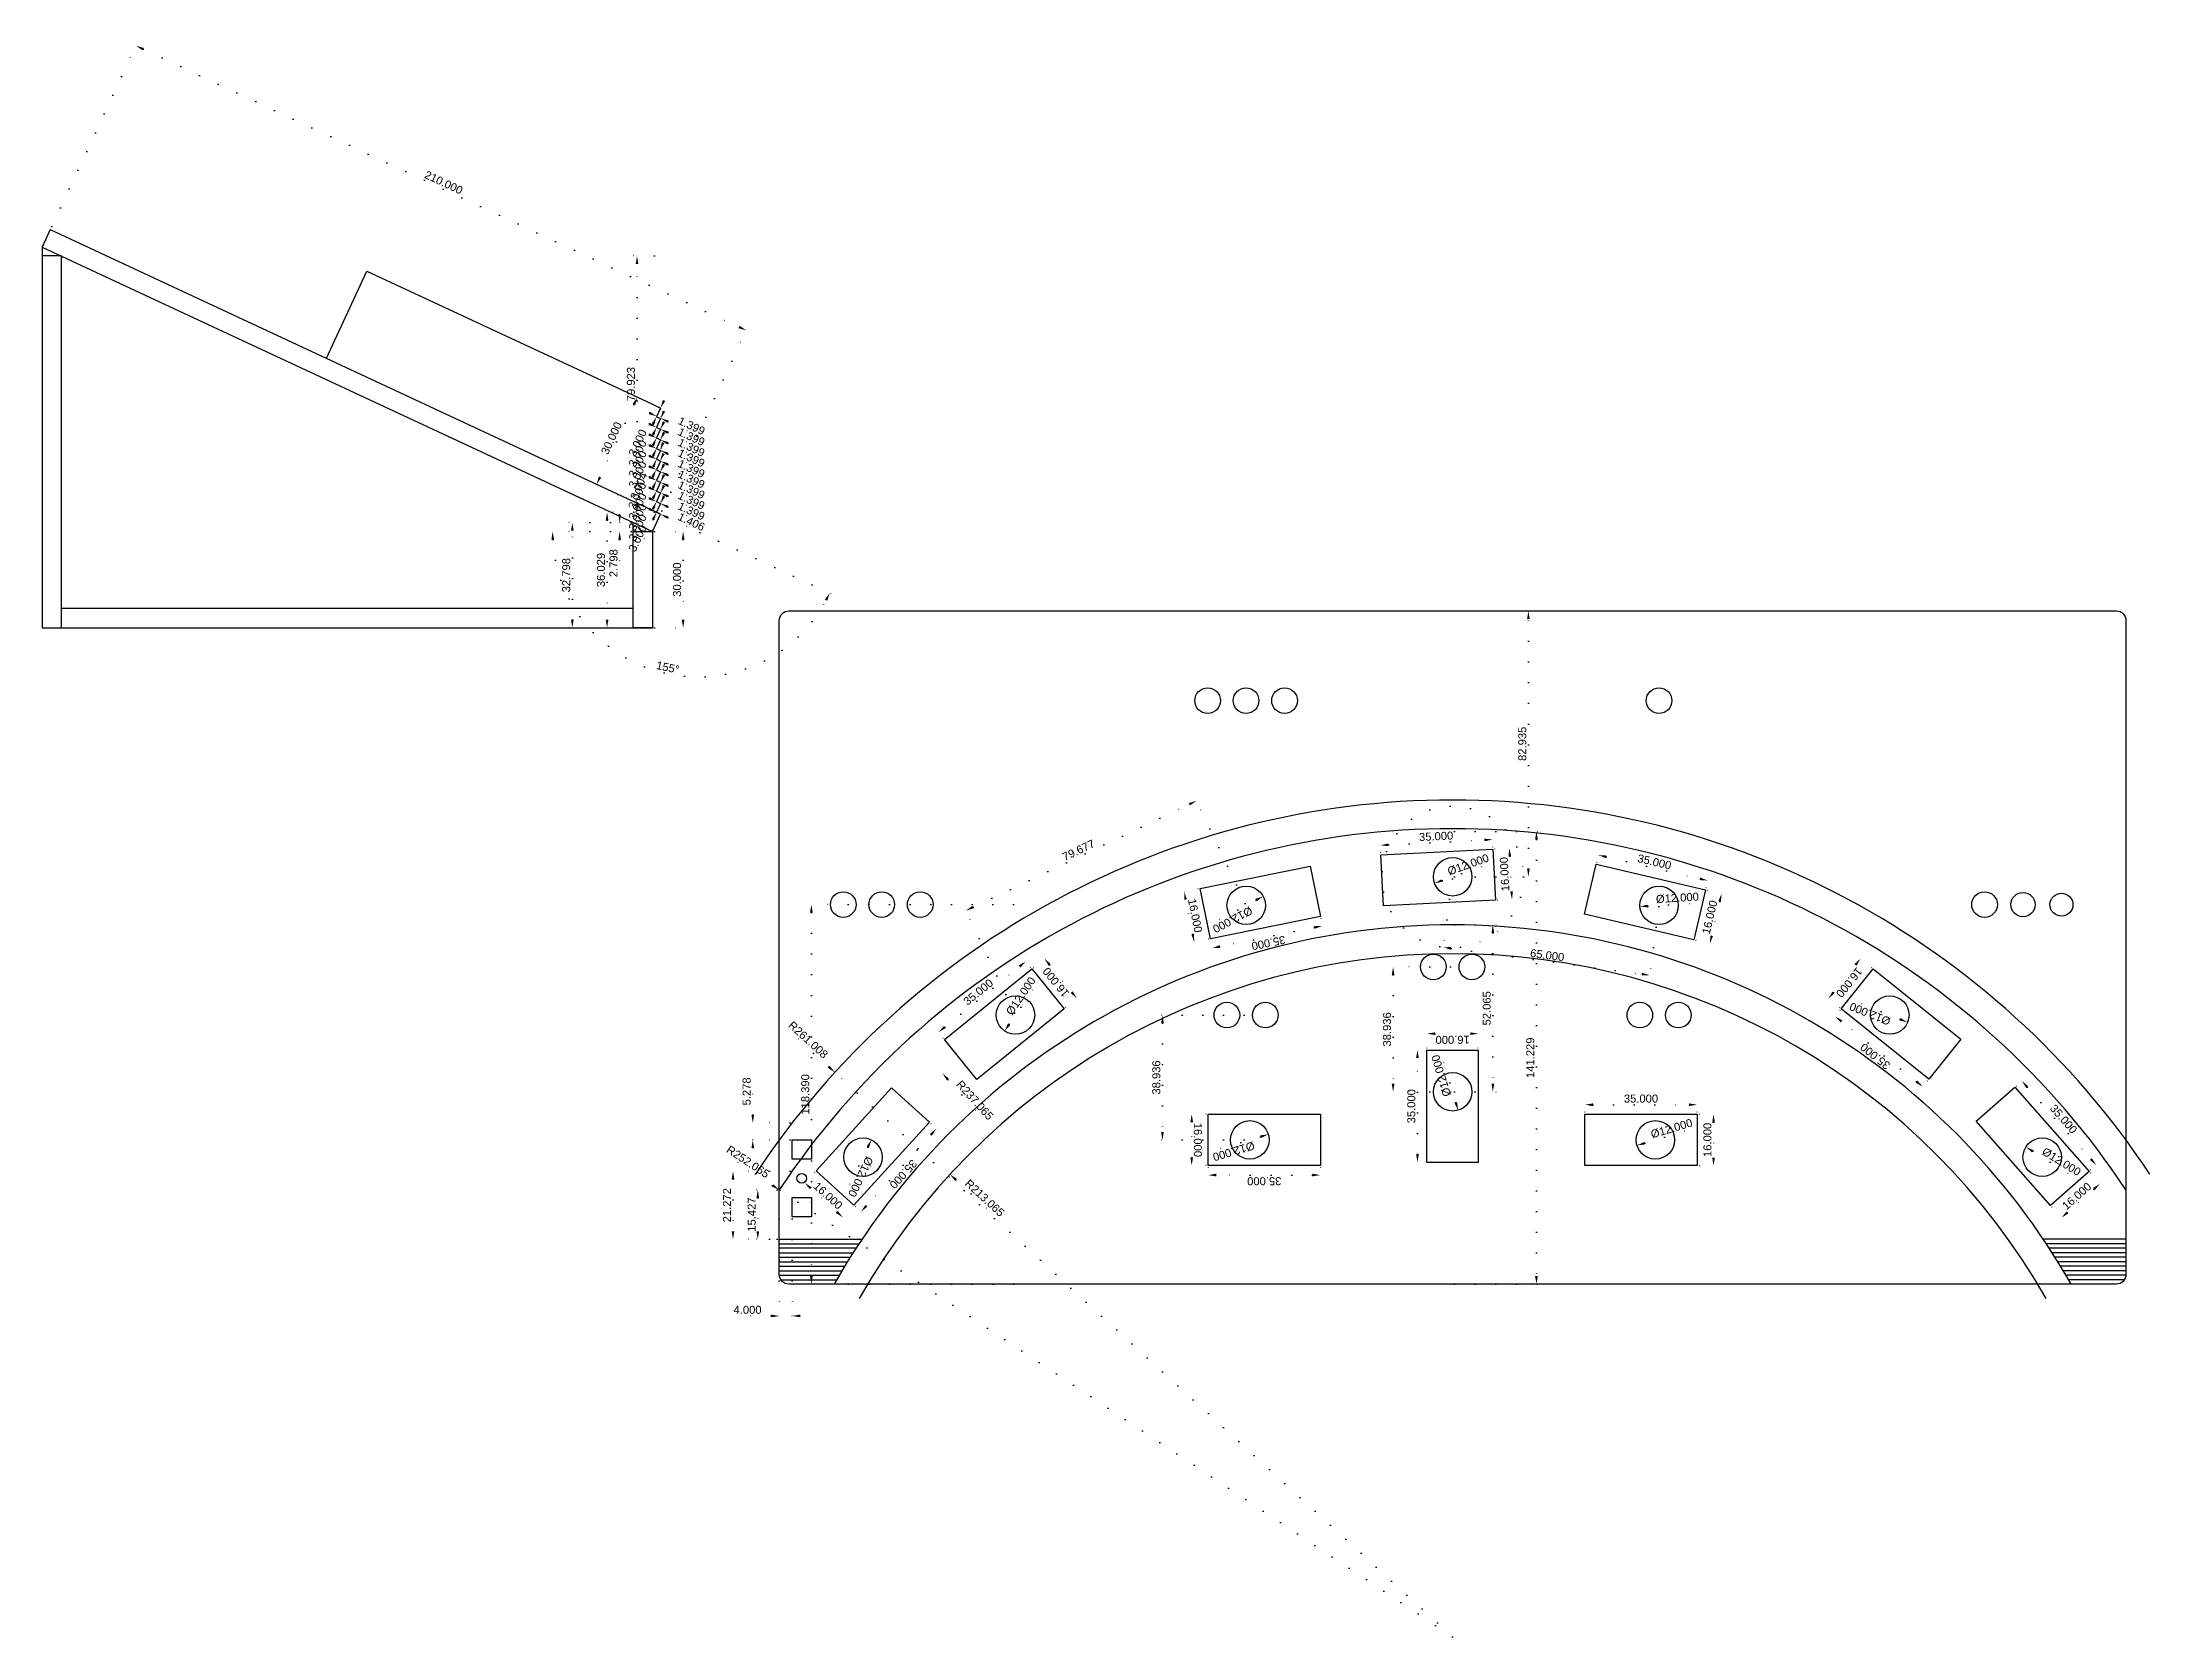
# Model space of a CAD drawing. Header units: millimetres. Extents: x 40 to 697, y -345 to 153.
import ezdxf

# ---------------------------------------------------------------- set-up
doc = ezdxf.new("R2010")
doc.units = ezdxf.units.MM
doc.linetypes.add('DOTTED', pattern=[6.35, 0, -6.35])
doc.layers.add('Dimensions', color=1, linetype='DOTTED')
doc.styles.get("Standard").update_dxf_attribs({"font": 'arial.ttf'})
doc.dimstyles.new('ISO-25', dxfattribs={"dimtxt": 2.5, "dimasz": 2.5, "dimexe": 1.25, "dimexo": 0.625, "dimtad": 1, "dimdec": 3, "dimzin": 0, "dimdsep": 46, "dimtxsty": 'Standard', "dimcen": 2.5, "dimadec": 0, "dimazin": 0, "dimtfac": 1, "dimtmove": 0, "dimatfit": 3, "dimfxl": 1, "dimtzin": 0, "dimarcsym": 0})

msp = doc.modelspace()

# ---------------------------------------------------------------- blocks, each defined once
blk = doc.blocks.new('*D15')
at = {"layer": 'Defpoints', "color": 0}
for p in [(232.54, 38.54), (212.62, 14.73), (219.86, 11.35)]:
    blk.add_point(p, dxfattribs=at)
at = {"layer": 'Dimensions', "color": 0, "lineweight": -2}
for p, q in [((224.24, 39.65), (213.68, 16.99)), ((231.97, 38.8), (224.16, 42.44)), ((219.29, 11.61), (211.49, 15.25))]:
    blk.add_line(p, q, dxfattribs=at)
at = {"layer": 'Dimensions', "color": 0}
for points in [[(224.62, 39.47), (223.86, 39.82), (225.3, 41.91)], [(213.3, 17.17), (214.05, 16.81), (212.62, 14.73)]]:
    blk.add_solid(points, dxfattribs=at)
at = {"layer": 'Dimensions', "color": 0, "insert": (217.24, 29.12), "char_height": 2.5, "attachment_point": 5, "rotation": 65}
blk.add_mtext('30.000', dxfattribs=at)
blk = doc.blocks.new('*D27')
at = {"layer": 'Defpoints', "color": 0}
for p in [(231.27, 35.82), (231.27, 35.82), (232.54, 38.54)]:
    blk.add_point(p, dxfattribs=at)
at = {"layer": 'Dimensions', "color": 0, "lineweight": -2}
for p, q in [((233.59, 40.8), (234.65, 43.07)), ((230.21, 33.55), (225.06, 22.51)), ((232.54, 38.54), (231.27, 35.82)), ((231.83, 35.56), (232.4, 35.29)), ((233.1, 38.28), (233.67, 38.01))]:
    blk.add_line(p, q, dxfattribs=at)
at = {"layer": 'Dimensions', "color": 0}
for points in [[(233.21, 40.98), (233.97, 40.63), (232.54, 38.54)], [(230.59, 33.38), (229.83, 33.73), (231.27, 35.82)]]:
    blk.add_solid(points, dxfattribs=at)
at = {"layer": 'Dimensions', "color": 0, "insert": (225.39, 27.7), "char_height": 2.5, "attachment_point": 5, "rotation": 65}
blk.add_mtext('3.000', dxfattribs=at)
blk = doc.blocks.new('*D28')
at = {"layer": 'Defpoints', "color": 0}
for p in [(232.54, 35.23), (231.27, 32.51), (231.27, 32.51)]:
    blk.add_point(p, dxfattribs=at)
at = {"layer": 'Dimensions', "color": 0, "lineweight": -2}
for p, q in [((233.59, 37.49), (234.65, 39.76)), ((232.54, 35.23), (231.27, 32.51)), ((233.1, 34.96), (233.67, 34.7)), ((230.21, 30.24), (225.06, 19.2)), ((231.83, 32.25), (232.4, 31.98))]:
    blk.add_line(p, q, dxfattribs=at)
at = {"layer": 'Dimensions', "color": 0}
for points in [[(233.21, 37.67), (233.97, 37.32), (232.54, 35.23)], [(230.59, 30.07), (229.83, 30.42), (231.27, 32.51)]]:
    blk.add_solid(points, dxfattribs=at)
at = {"layer": 'Dimensions', "color": 0, "insert": (225.39, 24.39), "char_height": 2.5, "attachment_point": 5, "rotation": 65}
blk.add_mtext('3.000', dxfattribs=at)
blk = doc.blocks.new('*D29')
at = {"layer": 'Defpoints', "color": 0}
for p in [(231.27, 29.2), (231.27, 29.2), (232.54, 31.92)]:
    blk.add_point(p, dxfattribs=at)
at = {"layer": 'Dimensions', "color": 0, "lineweight": -2}
for p, q in [((233.59, 34.18), (234.65, 36.45)), ((230.21, 26.93), (225.06, 15.89)), ((232.54, 31.92), (231.27, 29.2)), ((231.83, 28.94), (232.4, 28.67)), ((233.1, 31.65), (233.67, 31.39))]:
    blk.add_line(p, q, dxfattribs=at)
at = {"layer": 'Dimensions', "color": 0}
for points in [[(233.21, 34.36), (233.97, 34.01), (232.54, 31.92)], [(230.59, 26.76), (229.83, 27.11), (231.27, 29.2)]]:
    blk.add_solid(points, dxfattribs=at)
at = {"layer": 'Dimensions', "color": 0, "insert": (225.39, 21.08), "char_height": 2.5, "attachment_point": 5, "rotation": 65}
blk.add_mtext('3.000', dxfattribs=at)
blk = doc.blocks.new('*D30')
at = {"layer": 'Defpoints', "color": 0}
for p in [(232.54, 28.61), (231.27, 25.89), (231.27, 25.89)]:
    blk.add_point(p, dxfattribs=at)
at = {"layer": 'Dimensions', "color": 0, "lineweight": -2}
for p, q in [((233.59, 30.87), (234.65, 33.14)), ((232.54, 28.61), (231.27, 25.89)), ((233.1, 28.34), (233.67, 28.08)), ((230.21, 23.62), (225.06, 12.58)), ((231.83, 25.63), (232.4, 25.36))]:
    blk.add_line(p, q, dxfattribs=at)
at = {"layer": 'Dimensions', "color": 0}
for points in [[(233.21, 31.05), (233.97, 30.7), (232.54, 28.61)], [(230.59, 23.45), (229.83, 23.8), (231.27, 25.89)]]:
    blk.add_solid(points, dxfattribs=at)
at = {"layer": 'Dimensions', "color": 0, "insert": (225.39, 17.77), "char_height": 2.5, "attachment_point": 5, "rotation": 65}
blk.add_mtext('3.000', dxfattribs=at)
blk = doc.blocks.new('*D31')
at = {"layer": 'Defpoints', "color": 0}
for p in [(231.27, 22.58), (231.27, 22.58), (232.4, 25.36)]:
    blk.add_point(p, dxfattribs=at)
at = {"layer": 'Dimensions', "color": 0, "lineweight": -2}
for p, q in [((233.34, 27.68), (234.29, 29.99)), ((230.32, 20.26), (225.73, 8.98)), ((232.4, 25.36), (231.27, 22.58)), ((231.85, 22.34), (232.43, 22.11)), ((232.98, 25.13), (233.56, 24.89))]:
    blk.add_line(p, q, dxfattribs=at)
at = {"layer": 'Dimensions', "color": 0}
for points in [[(232.96, 27.83), (233.73, 27.52), (232.4, 25.36)], [(230.71, 20.11), (229.94, 20.42), (231.27, 22.58)]]:
    blk.add_solid(points, dxfattribs=at)
at = {"layer": 'Dimensions', "color": 0, "insert": (225.8, 14.18), "char_height": 2.5, "attachment_point": 5, "rotation": 67.84189}
blk.add_mtext('3.004', dxfattribs=at)
blk = doc.blocks.new('*D32')
at = {"layer": 'Defpoints', "color": 0}
for p in [(232.54, 21.99), (231.14, 19.33), (231.27, 19.27)]:
    blk.add_point(p, dxfattribs=at)
at = {"layer": 'Dimensions', "color": 0, "lineweight": -2}
for p, q in [((233.47, 24.31), (234.52, 26.58)), ((230.7, 19.53), (230.01, 19.86)), ((232.41, 22.05), (231.14, 19.33)), ((231.97, 22.25), (231.28, 22.57)), ((230.09, 17.06), (224.94, 6.02))]:
    blk.add_line(p, q, dxfattribs=at)
at = {"layer": 'Dimensions', "color": 0}
for points in [[(233.09, 24.49), (233.85, 24.14), (232.41, 22.05)], [(230.46, 16.89), (229.71, 17.24), (231.14, 19.33)]]:
    blk.add_solid(points, dxfattribs=at)
at = {"layer": 'Dimensions', "color": 0, "insert": (225.26, 11.21), "char_height": 2.5, "attachment_point": 5, "rotation": 65}
blk.add_mtext('3.000', dxfattribs=at)
blk = doc.blocks.new('*D33')
at = {"layer": 'Defpoints', "color": 0}
for p in [(231.27, 15.96), (231.27, 15.96), (232.54, 18.68)]:
    blk.add_point(p, dxfattribs=at)
at = {"layer": 'Dimensions', "color": 0, "lineweight": -2}
for p, q in [((233.59, 20.94), (234.65, 23.21)), ((230.21, 13.69), (225.06, 2.65)), ((232.54, 18.68), (231.27, 15.96)), ((231.83, 15.7), (232.4, 15.43)), ((233.1, 18.41), (233.67, 18.15))]:
    blk.add_line(p, q, dxfattribs=at)
at = {"layer": 'Dimensions', "color": 0}
for points in [[(233.21, 21.12), (233.97, 20.77), (232.54, 18.68)], [(230.59, 13.52), (229.83, 13.87), (231.27, 15.96)]]:
    blk.add_solid(points, dxfattribs=at)
at = {"layer": 'Dimensions', "color": 0, "insert": (225.39, 7.84), "char_height": 2.5, "attachment_point": 5, "rotation": 65}
blk.add_mtext('3.000', dxfattribs=at)
blk = doc.blocks.new('*D34')
at = {"layer": 'Defpoints', "color": 0}
for p in [(232.54, 15.37), (231.27, 12.65), (231.27, 12.65)]:
    blk.add_point(p, dxfattribs=at)
at = {"layer": 'Dimensions', "color": 0, "lineweight": -2}
for p, q in [((233.59, 17.63), (234.65, 19.9)), ((232.54, 15.37), (231.27, 12.65)), ((233.1, 15.1), (233.67, 14.84)), ((230.21, 10.38), (225.06, -0.66)), ((231.83, 12.39), (232.4, 12.12))]:
    blk.add_line(p, q, dxfattribs=at)
at = {"layer": 'Dimensions', "color": 0}
for points in [[(233.21, 17.81), (233.97, 17.46), (232.54, 15.37)], [(230.59, 10.21), (229.83, 10.56), (231.27, 12.65)]]:
    blk.add_solid(points, dxfattribs=at)
at = {"layer": 'Dimensions', "color": 0, "insert": (225.39, 4.53), "char_height": 2.5, "attachment_point": 5, "rotation": 65}
blk.add_mtext('3.000', dxfattribs=at)
blk = doc.blocks.new('*D35')
at = {"layer": 'Defpoints', "color": 0}
for p in [(231.27, 9.34), (231.27, 9.34), (232.54, 12.06)]:
    blk.add_point(p, dxfattribs=at)
at = {"layer": 'Dimensions', "color": 0, "lineweight": -2}
for p, q in [((233.59, 14.32), (234.65, 16.59)), ((230.21, 7.07), (225.06, -3.97)), ((232.54, 12.06), (231.27, 9.34)), ((231.83, 9.08), (232.4, 8.81)), ((233.1, 11.79), (233.67, 11.53))]:
    blk.add_line(p, q, dxfattribs=at)
at = {"layer": 'Dimensions', "color": 0}
for points in [[(233.21, 14.5), (233.97, 14.15), (232.54, 12.06)], [(230.59, 6.9), (229.83, 7.25), (231.27, 9.34)]]:
    blk.add_solid(points, dxfattribs=at)
at = {"layer": 'Dimensions', "color": 0, "insert": (225.39, 1.22), "char_height": 2.5, "attachment_point": 5, "rotation": 65}
blk.add_mtext('3.000', dxfattribs=at)
blk = doc.blocks.new('*D36')
at = {"layer": 'Defpoints', "color": 0}
for p in [(232.54, 8.75), (231.27, 6.03), (231.27, 6.03)]:
    blk.add_point(p, dxfattribs=at)
at = {"layer": 'Dimensions', "color": 0, "lineweight": -2}
for p, q in [((233.59, 11.01), (234.65, 13.28)), ((232.54, 8.75), (231.27, 6.03)), ((233.1, 8.48), (233.67, 8.22)), ((230.21, 3.76), (225.06, -7.28)), ((231.83, 5.76), (232.4, 5.5))]:
    blk.add_line(p, q, dxfattribs=at)
at = {"layer": 'Dimensions', "color": 0}
for points in [[(233.21, 11.19), (233.97, 10.84), (232.54, 8.75)], [(230.59, 3.59), (229.83, 3.94), (231.27, 6.03)]]:
    blk.add_solid(points, dxfattribs=at)
at = {"layer": 'Dimensions', "color": 0, "insert": (225.39, -2.09), "char_height": 2.5, "attachment_point": 5, "rotation": 65}
blk.add_mtext('3.000', dxfattribs=at)
blk = doc.blocks.new('*D37')
at = {"layer": 'Defpoints', "color": 0}
for p in [(231.27, 35.82), (232.54, 35.23), (232.59, 35.35)]:
    blk.add_point(p, dxfattribs=at)
at = {"layer": 'Dimensions', "color": 0, "lineweight": -2}
for p, q in [((229.06, 37), (226.79, 38.05)), ((231.32, 35.94), (232.59, 35.35)), ((231.53, 36.39), (231.85, 37.07)), ((232.8, 35.8), (233.12, 36.48)), ((234.86, 34.29), (245.7, 29.24))]:
    blk.add_line(p, q, dxfattribs=at)
at = {"layer": 'Dimensions', "color": 0}
for points in [[(228.88, 36.62), (229.23, 37.38), (231.32, 35.94)], [(235.03, 34.67), (234.68, 33.92), (232.59, 35.35)]]:
    blk.add_solid(points, dxfattribs=at)
at = {"layer": 'Dimensions', "color": 0, "insert": (242.22, 32.96), "char_height": 2.5, "attachment_point": 5, "rotation": 335}
blk.add_mtext('1.399', dxfattribs=at)
blk = doc.blocks.new('*D38')
at = {"layer": 'Defpoints', "color": 0}
for p in [(231.27, 32.51), (232.54, 31.92), (232.54, 31.92)]:
    blk.add_point(p, dxfattribs=at)
at = {"layer": 'Dimensions', "color": 0, "lineweight": -2}
for p, q in [((229, 33.57), (226.74, 34.62)), ((231.53, 33.08), (231.8, 33.64)), ((232.8, 32.49), (233.06, 33.05)), ((231.27, 32.51), (232.54, 31.92)), ((234.8, 30.86), (245.64, 25.81))]:
    blk.add_line(p, q, dxfattribs=at)
at = {"layer": 'Dimensions', "color": 0}
for points in [[(228.83, 33.19), (229.18, 33.94), (231.27, 32.51)], [(234.98, 31.24), (234.63, 30.48), (232.54, 31.92)]]:
    blk.add_solid(points, dxfattribs=at)
at = {"layer": 'Dimensions', "color": 0, "insert": (242.16, 29.53), "char_height": 2.5, "attachment_point": 5, "rotation": 335}
blk.add_mtext('1.399', dxfattribs=at)
blk = doc.blocks.new('*D39')
at = {"layer": 'Defpoints', "color": 0}
for p in [(231.27, 29.21), (232.54, 28.61), (232.54, 28.61)]:
    blk.add_point(p, dxfattribs=at)
at = {"layer": 'Dimensions', "color": 0, "lineweight": -2}
for p, q in [((229.01, 30.27), (226.75, 31.34)), ((231.27, 29.21), (232.54, 28.61)), ((231.54, 29.77), (231.8, 30.34)), ((232.8, 29.17), (233.07, 29.74)), ((234.8, 27.54), (245.62, 22.44))]:
    blk.add_line(p, q, dxfattribs=at)
at = {"layer": 'Dimensions', "color": 0}
for points in [[(228.83, 29.89), (229.19, 30.65), (231.27, 29.21)], [(234.97, 27.92), (234.62, 27.17), (232.54, 28.61)]]:
    blk.add_solid(points, dxfattribs=at)
at = {"layer": 'Dimensions', "color": 0, "insert": (242.15, 26.18), "char_height": 2.5, "attachment_point": 5, "rotation": 334.76137}
blk.add_mtext('1.399', dxfattribs=at)
blk = doc.blocks.new('*D40')
at = {"layer": 'Defpoints', "color": 0}
for p in [(231.27, 25.89), (232.54, 25.3), (232.54, 25.3)]:
    blk.add_point(p, dxfattribs=at)
at = {"layer": 'Dimensions', "color": 0, "lineweight": -2}
for p, q in [((229, 26.95), (226.74, 28)), ((231.53, 26.46), (231.8, 27.02)), ((232.8, 25.87), (233.06, 26.43)), ((231.27, 25.89), (232.54, 25.3)), ((234.8, 24.24), (245.64, 19.19))]:
    blk.add_line(p, q, dxfattribs=at)
at = {"layer": 'Dimensions', "color": 0}
for points in [[(228.83, 26.57), (229.18, 27.32), (231.27, 25.89)], [(234.98, 24.62), (234.63, 23.86), (232.54, 25.3)]]:
    blk.add_solid(points, dxfattribs=at)
at = {"layer": 'Dimensions', "color": 0, "insert": (242.16, 22.91), "char_height": 2.5, "attachment_point": 5, "rotation": 335}
blk.add_mtext('1.399', dxfattribs=at)
blk = doc.blocks.new('*D41')
at = {"layer": 'Defpoints', "color": 0}
for p in [(231.27, 22.58), (232.54, 21.99), (232.54, 21.99)]:
    blk.add_point(p, dxfattribs=at)
at = {"layer": 'Dimensions', "color": 0, "lineweight": -2}
for p, q in [((229, 23.64), (226.74, 24.69)), ((231.27, 22.58), (232.54, 21.99)), ((231.53, 23.15), (231.8, 23.71)), ((232.8, 22.55), (233.06, 23.12)), ((234.8, 20.93), (245.64, 15.88))]:
    blk.add_line(p, q, dxfattribs=at)
at = {"layer": 'Dimensions', "color": 0}
for points in [[(228.83, 23.26), (229.18, 24.01), (231.27, 22.58)], [(234.98, 21.31), (234.63, 20.55), (232.54, 21.99)]]:
    blk.add_solid(points, dxfattribs=at)
at = {"layer": 'Dimensions', "color": 0, "insert": (242.16, 19.6), "char_height": 2.5, "attachment_point": 5, "rotation": 335}
blk.add_mtext('1.399', dxfattribs=at)
blk = doc.blocks.new('*D42')
at = {"layer": 'Defpoints', "color": 0}
for p in [(231.27, 19.27), (232.54, 18.68), (232.54, 18.68)]:
    blk.add_point(p, dxfattribs=at)
at = {"layer": 'Dimensions', "color": 0, "lineweight": -2}
for p, q in [((229, 20.33), (226.74, 21.38)), ((231.53, 19.84), (231.8, 20.4)), ((232.8, 19.24), (233.06, 19.81)), ((231.27, 19.27), (232.54, 18.68)), ((234.8, 17.62), (245.64, 12.57))]:
    blk.add_line(p, q, dxfattribs=at)
at = {"layer": 'Dimensions', "color": 0}
for points in [[(228.83, 19.95), (229.18, 20.7), (231.27, 19.27)], [(234.98, 18), (234.63, 17.24), (232.54, 18.68)]]:
    blk.add_solid(points, dxfattribs=at)
at = {"layer": 'Dimensions', "color": 0, "insert": (242.16, 16.29), "char_height": 2.5, "attachment_point": 5, "rotation": 335}
blk.add_mtext('1.399', dxfattribs=at)
blk = doc.blocks.new('*D43')
at = {"layer": 'Defpoints', "color": 0}
for p in [(231.27, 15.96), (232.54, 15.37), (232.54, 15.37)]:
    blk.add_point(p, dxfattribs=at)
at = {"layer": 'Dimensions', "color": 0, "lineweight": -2}
for p, q in [((229, 17.02), (226.74, 18.07)), ((231.27, 15.96), (232.54, 15.37)), ((231.53, 16.53), (231.8, 17.09)), ((232.8, 15.93), (233.06, 16.5)), ((234.8, 14.31), (245.64, 9.26))]:
    blk.add_line(p, q, dxfattribs=at)
at = {"layer": 'Dimensions', "color": 0}
for points in [[(228.83, 16.64), (229.18, 17.39), (231.27, 15.96)], [(234.98, 14.69), (234.63, 13.93), (232.54, 15.37)]]:
    blk.add_solid(points, dxfattribs=at)
at = {"layer": 'Dimensions', "color": 0, "insert": (242.16, 12.98), "char_height": 2.5, "attachment_point": 5, "rotation": 335}
blk.add_mtext('1.399', dxfattribs=at)
blk = doc.blocks.new('*D44')
at = {"layer": 'Defpoints', "color": 0}
for p in [(231.27, 12.65), (232.54, 12.06), (232.54, 12.06)]:
    blk.add_point(p, dxfattribs=at)
at = {"layer": 'Dimensions', "color": 0, "lineweight": -2}
for p, q in [((229, 13.71), (226.74, 14.76)), ((231.53, 13.22), (231.8, 13.78)), ((232.8, 12.62), (233.06, 13.19)), ((231.27, 12.65), (232.54, 12.06)), ((234.8, 11), (245.64, 5.95))]:
    blk.add_line(p, q, dxfattribs=at)
at = {"layer": 'Dimensions', "color": 0}
for points in [[(228.83, 13.33), (229.18, 14.08), (231.27, 12.65)], [(234.98, 11.38), (234.63, 10.62), (232.54, 12.06)]]:
    blk.add_solid(points, dxfattribs=at)
at = {"layer": 'Dimensions', "color": 0, "insert": (242.16, 9.67), "char_height": 2.5, "attachment_point": 5, "rotation": 335}
blk.add_mtext('1.399', dxfattribs=at)
blk = doc.blocks.new('*D45')
at = {"layer": 'Defpoints', "color": 0}
for p in [(231.27, 9.34), (232.54, 8.75), (232.54, 8.75)]:
    blk.add_point(p, dxfattribs=at)
at = {"layer": 'Dimensions', "color": 0, "lineweight": -2}
for p, q in [((229, 10.4), (226.74, 11.45)), ((231.27, 9.34), (232.54, 8.75)), ((231.53, 9.91), (231.8, 10.47)), ((232.8, 9.31), (233.06, 9.88)), ((234.8, 7.69), (245.64, 2.64))]:
    blk.add_line(p, q, dxfattribs=at)
at = {"layer": 'Dimensions', "color": 0}
for points in [[(228.83, 10.02), (229.18, 10.77), (231.27, 9.34)], [(234.98, 8.07), (234.63, 7.31), (232.54, 8.75)]]:
    blk.add_solid(points, dxfattribs=at)
at = {"layer": 'Dimensions', "color": 0, "insert": (242.16, 6.36), "char_height": 2.5, "attachment_point": 5, "rotation": 335}
blk.add_mtext('1.399', dxfattribs=at)
blk = doc.blocks.new('*D48')
at = {"layer": 'Defpoints', "color": 0}
for p in [(224, 2.8), (219.78, 0), (224, 0)]:
    blk.add_point(p, dxfattribs=at)
at = {"layer": 'Dimensions', "color": 0, "lineweight": -2}
for p, q in [((219.78, 5.3), (219.78, 7.8)), ((223.38, 2.8), (218.53, 2.8)), ((219.78, 2.8), (219.78, 0)), ((223.38, 0), (218.53, 0)), ((219.78, -2.5), (219.78, -14.75))]:
    blk.add_line(p, q, dxfattribs=at)
at = {"layer": 'Dimensions', "color": 0}
for points in [[(219.37, 5.3), (220.2, 5.3), (219.78, 2.8)], [(220.2, -2.5), (219.37, -2.5), (219.78, 0)]]:
    blk.add_solid(points, dxfattribs=at)
at = {"layer": 'Dimensions', "color": 0, "insert": (217.88, -9.87), "char_height": 2.5, "attachment_point": 5, "rotation": 90}
blk.add_mtext('2.798', dxfattribs=at)
blk = doc.blocks.new('*D50')
at = {"layer": 'Defpoints', "color": 0}
for p in [(230, 0), (230, -30), (239.59, -30)]:
    blk.add_point(p, dxfattribs=at)
at = {"layer": 'Dimensions', "color": 0, "lineweight": -2}
for p, q in [((230.62, 0), (240.84, 0)), ((239.59, -2.5), (239.59, -27.5)), ((230.62, -30), (240.84, -30))]:
    blk.add_line(p, q, dxfattribs=at)
at = {"layer": 'Dimensions', "color": 0}
for points in [[(240.01, -2.5), (239.17, -2.5), (239.59, 0)], [(239.17, -27.5), (240.01, -27.5), (239.59, -30)]]:
    blk.add_solid(points, dxfattribs=at)
at = {"layer": 'Dimensions', "color": 0, "insert": (237.69, -15), "char_height": 2.5, "attachment_point": 5, "rotation": 90}
blk.add_mtext('30.000', dxfattribs=at)
blk = doc.blocks.new('*D51')
at = {"layer": 'Defpoints', "color": 0}
for p in [(205.03, 2.8), (224, 2.8), (224, -30)]:
    blk.add_point(p, dxfattribs=at)
at = {"layer": 'Dimensions', "color": 0, "lineweight": -2}
for p, q in [((223.38, 2.8), (203.78, 2.8)), ((205.03, -27.5), (205.03, 0.3)), ((223.38, -30), (203.78, -30))]:
    blk.add_line(p, q, dxfattribs=at)
at = {"layer": 'Dimensions', "color": 0}
for points in [[(205.45, 0.3), (204.62, 0.3), (205.03, 2.8)], [(204.62, -27.5), (205.45, -27.5), (205.03, -30)]]:
    blk.add_solid(points, dxfattribs=at)
at = {"layer": 'Dimensions', "color": 0, "insert": (203.13, -13.6), "char_height": 2.5, "attachment_point": 5, "rotation": 90}
blk.add_mtext('32.798', dxfattribs=at)
blk = doc.blocks.new('*D52')
at = {"layer": 'Defpoints', "color": 0}
for p in [(39.68, 88.75), (259.27, 62.77), (230, 0)]:
    blk.add_point(p, dxfattribs=at)
at = {"layer": 'Dimensions', "color": 0, "lineweight": -2}
for p, q in [((39.94, 89.32), (69.47, 152.65)), ((71.21, 150.46), (257, 63.82)), ((230.26, 0.57), (259.8, 63.9))]:
    blk.add_line(p, q, dxfattribs=at)
at = {"layer": 'Dimensions', "color": 0}
for points in [[(71.39, 150.84), (71.03, 150.08), (68.94, 151.52)], [(256.83, 63.44), (257.18, 64.2), (259.27, 62.77)]]:
    blk.add_solid(points, dxfattribs=at)
at = {"layer": 'Dimensions', "color": 0, "insert": (164.91, 108.86), "char_height": 2.5, "attachment_point": 5, "rotation": 335}
blk.add_mtext('210.000', dxfattribs=at)
blk = doc.blocks.new('*D53')
at = {"layer": 'Defpoints', "color": 0}
for p in [(225.2, 85.95), (231.27, 85.95), (231.27, 6.03)]:
    blk.add_point(p, dxfattribs=at)
at = {"layer": 'Dimensions', "color": 0, "lineweight": -2}
for p, q in [((230.64, 85.95), (223.95, 85.95)), ((225.2, 8.53), (225.2, 83.45)), ((230.64, 6.03), (223.95, 6.03))]:
    blk.add_line(p, q, dxfattribs=at)
at = {"layer": 'Dimensions', "color": 0}
for points in [[(225.61, 83.45), (224.78, 83.45), (225.2, 85.95)], [(224.78, 8.53), (225.61, 8.53), (225.2, 6.03)]]:
    blk.add_solid(points, dxfattribs=at)
at = {"layer": 'Dimensions', "color": 0, "insert": (223.3, 45.99), "char_height": 2.5, "attachment_point": 5, "rotation": 90}
blk.add_mtext('79.923', dxfattribs=at)
blk = doc.blocks.new('*D54')
at = {"layer": 'Defpoints', "color": 0}
for p in [(42.21, 94.19), (231.27, 6.03), (224, 0), (230, 0), (216.08, -35.56)]:
    blk.add_point(p, dxfattribs=at)
at = {"layer": 'Dimensions', "color": 0, "lineweight": -2}
for p, q in [((223.38, 0), (197.61, 0)), ((244.76, -0.26), (286.42, -19.69))]:
    blk.add_line(p, q, dxfattribs=at)
blk.add_arc((244.2, 0), 45.34, 183.1599, 331.8401, dxfattribs=at)
at = {"layer": 'Dimensions', "color": 0}
for points in [[(199.35, -2.49), (198.51, -2.51), (198.86, 0)], [(284.54, -21.58), (283.79, -21.21), (285.29, -19.16)]]:
    blk.add_solid(points, dxfattribs=at)
at = {"layer": 'Dimensions', "color": 0, "insert": (234.8, -42.39), "char_height": 2.5, "attachment_point": 5, "rotation": 347.5}
blk.add_mtext('155%%d', dxfattribs=at)
blk = doc.blocks.new('*D55')
at = {"layer": 'Defpoints', "color": 0}
for p in [(231.27, 6.03), (215.86, -30), (231.27, -30)]:
    blk.add_point(p, dxfattribs=at)
at = {"layer": 'Dimensions', "color": 0, "lineweight": -2}
for p, q in [((230.64, 6.03), (214.61, 6.03)), ((215.86, 3.53), (215.86, -27.5)), ((230.64, -30), (214.61, -30))]:
    blk.add_line(p, q, dxfattribs=at)
at = {"layer": 'Dimensions', "color": 0}
for points in [[(216.28, 3.53), (215.44, 3.53), (215.86, 6.03)], [(215.44, -27.5), (216.28, -27.5), (215.86, -30)]]:
    blk.add_solid(points, dxfattribs=at)
at = {"layer": 'Dimensions', "color": 0, "insert": (213.96, -11.99), "char_height": 2.5, "attachment_point": 5, "rotation": 90}
blk.add_mtext('36.029', dxfattribs=at)
blk = doc.blocks.new('*D61')
at = {"layer": 'Defpoints', "color": 0}
for p in [(231.27, 6.03), (232.53, 5.41), (232.54, 5.44)]:
    blk.add_point(p, dxfattribs=at)
at = {"layer": 'Dimensions', "color": 0, "lineweight": -2}
for p, q in [((228.99, 7.06), (226.72, 8.11)), ((231, 5.46), (230.73, 4.87)), ((231.26, 6), (232.53, 5.41)), ((232.28, 4.87), (232, 4.28)), ((234.8, 4.36), (245.64, -0.69))]:
    blk.add_line(p, q, dxfattribs=at)
at = {"layer": 'Dimensions', "color": 0}
for points in [[(228.81, 6.68), (229.17, 7.44), (231.26, 6)], [(234.97, 4.73), (234.62, 3.98), (232.53, 5.41)]]:
    blk.add_solid(points, dxfattribs=at)
at = {"layer": 'Dimensions', "color": 0, "insert": (242.15, 3.03), "char_height": 2.5, "attachment_point": 5, "rotation": 335.05367}
blk.add_mtext('1.406', dxfattribs=at)
blk = doc.blocks.new('*D67')
at = {"layer": 'Defpoints', "color": 0}
for p in [(-22, 8), (13, 10.97), (13, 8)]:
    blk.add_point(p, dxfattribs=at)
at = {"layer": 'Dimensions', "color": 0, "lineweight": -2}
for p, q in [((-22, 8.62), (-22, 12.22)), ((-19.5, 10.97), (10.5, 10.97)), ((13, 8.62), (13, 12.22))]:
    blk.add_line(p, q, dxfattribs=at)
at = {"layer": 'Dimensions', "color": 0}
for points in [[(-19.5, 11.39), (-19.5, 10.55), (-22, 10.97)], [(10.5, 10.55), (10.5, 11.39), (13, 10.97)]]:
    blk.add_solid(points, dxfattribs=at)
at = {"layer": 'Dimensions', "color": 0, "insert": (-4.5, 12.87), "char_height": 2.5, "attachment_point": 5}
blk.add_mtext('35.000', dxfattribs=at)
blk = doc.blocks.new('*D68')
at = {"layer": 'Defpoints', "color": 0}
for p in [(13, 8), (13, -8), (18.13, -8)]:
    blk.add_point(p, dxfattribs=at)
at = {"layer": 'Dimensions', "color": 0, "lineweight": -2}
for p, q in [((13.62, 8), (19.38, 8)), ((18.13, 5.5), (18.13, -5.5)), ((13.62, -8), (19.38, -8))]:
    blk.add_line(p, q, dxfattribs=at)
at = {"layer": 'Dimensions', "color": 0}
for points in [[(18.55, 5.5), (17.72, 5.5), (18.13, 8)], [(17.72, -5.5), (18.55, -5.5), (18.13, -8)]]:
    blk.add_solid(points, dxfattribs=at)
at = {"layer": 'Dimensions', "color": 0, "insert": (16.23, 0), "char_height": 2.5, "attachment_point": 5, "rotation": 90}
blk.add_mtext('16.000', dxfattribs=at)
blk = doc.blocks.new('*D69')
at = {"layer": 'Defpoints', "color": 0}
for p in [(5.75, 1.72), (-5.75, -1.72)]:
    blk.add_point(p, dxfattribs=at)
at = {"layer": 'Dimensions', "color": 0, "lineweight": -2}
blk.add_line((-3.35, -1), (12.16, 3.64), dxfattribs=at)
at = {"layer": 'Dimensions', "color": 0}
blk.add_solid([(-3.47, -0.6), (-3.23, -1.4), (-5.75, -1.72)], dxfattribs=at)
at = {"layer": 'Dimensions', "color": 0, "insert": (5.04, 3.54), "char_height": 2.5, "attachment_point": 5, "rotation": 16.66177}
blk.add_mtext('%%c12.000', dxfattribs=at)
blk = doc.blocks.new('*D70')
at = {"layer": 'Defpoints', "color": 0}
for p in [(479.58, -107.67), (543.99, -116.35), (541.03, -138.35)]:
    blk.add_point(p, dxfattribs=at)
at = {"layer": 'Dimensions', "color": 0, "lineweight": -2}
for p, q in [((479.49, -108.29), (476.45, -130.91)), ((543.91, -116.97), (540.87, -139.59)), ((479.09, -130.01), (538.55, -138.01))]:
    blk.add_line(p, q, dxfattribs=at)
at = {"layer": 'Dimensions', "color": 0}
for points in [[(479.15, -129.59), (479.04, -130.42), (476.61, -129.67)], [(538.5, -138.43), (538.61, -137.6), (541.03, -138.35)]]:
    blk.add_solid(points, dxfattribs=at)
at = {"layer": 'Dimensions', "color": 0, "insert": (509.08, -132.13), "char_height": 2.5, "attachment_point": 5, "rotation": 352.33038}
blk.add_mtext('65.000', dxfattribs=at)
blk = doc.blocks.new('*D71')
at = {"layer": 'Defpoints', "color": 0}
for p in [(479.58, -122.67), (479.58, -174.74), (492.12, -174.74)]:
    blk.add_point(p, dxfattribs=at)
at = {"layer": 'Dimensions', "color": 0, "lineweight": -2}
for p, q in [((480.2, -122.67), (493.37, -122.67)), ((492.12, -125.17), (492.12, -172.24)), ((480.2, -174.74), (493.37, -174.74))]:
    blk.add_line(p, q, dxfattribs=at)
at = {"layer": 'Dimensions', "color": 0}
for points in [[(492.54, -125.17), (491.71, -125.17), (492.12, -122.67)], [(491.71, -172.24), (492.54, -172.24), (492.12, -174.74)]]:
    blk.add_solid(points, dxfattribs=at)
at = {"layer": 'Dimensions', "color": 0, "insert": (490.22, -148.7), "char_height": 2.5, "attachment_point": 5, "rotation": 90}
blk.add_mtext('52.065', dxfattribs=at)
blk = doc.blocks.new('*D72')
at = {"layer": 'Defpoints', "color": 0}
for p in [(343.24, -116.35), (279.58, -234.74), (343.24, -234.74)]:
    blk.add_point(p, dxfattribs=at)
at = {"layer": 'Dimensions', "color": 0, "lineweight": -2}
for p, q in [((342.61, -116.35), (278.33, -116.35)), ((279.58, -118.85), (279.58, -232.24)), ((342.61, -234.74), (278.33, -234.74))]:
    blk.add_line(p, q, dxfattribs=at)
at = {"layer": 'Dimensions', "color": 0}
for points in [[(279.99, -118.85), (279.16, -118.85), (279.58, -116.35)], [(279.16, -232.24), (279.99, -232.24), (279.58, -234.74)]]:
    blk.add_solid(points, dxfattribs=at)
at = {"layer": 'Dimensions', "color": 0, "insert": (277.68, -175.54), "char_height": 2.5, "attachment_point": 5, "rotation": 90}
blk.add_mtext('118.390', dxfattribs=at)
blk = doc.blocks.new('*D73')
at = {"layer": 'Defpoints', "color": 0}
for p in [(479.55, -93.51), (479.55, -234.74), (505.72, -234.74)]:
    blk.add_point(p, dxfattribs=at)
at = {"layer": 'Dimensions', "color": 0, "lineweight": -2}
for p, q in [((480.17, -93.51), (506.97, -93.51)), ((505.72, -96.01), (505.72, -232.24)), ((480.17, -234.74), (506.97, -234.74))]:
    blk.add_line(p, q, dxfattribs=at)
at = {"layer": 'Dimensions', "color": 0}
for points in [[(506.14, -96.01), (505.3, -96.01), (505.72, -93.51)], [(505.3, -232.24), (506.14, -232.24), (505.72, -234.74)]]:
    blk.add_solid(points, dxfattribs=at)
at = {"layer": 'Dimensions', "color": 0, "insert": (503.82, -164.12), "char_height": 2.5, "attachment_point": 5, "rotation": 90}
blk.add_mtext('141.229', dxfattribs=at)
blk = doc.blocks.new('*D74')
at = {"layer": 'Defpoints', "color": 0}
for p in [(415.16, -150.8), (389.07, -189.74), (415.16, -189.74)]:
    blk.add_point(p, dxfattribs=at)
at = {"layer": 'Dimensions', "color": 0, "lineweight": -2}
for p, q in [((414.53, -150.8), (387.82, -150.8)), ((389.07, -153.3), (389.07, -187.24)), ((414.53, -189.74), (387.82, -189.74))]:
    blk.add_line(p, q, dxfattribs=at)
at = {"layer": 'Dimensions', "color": 0}
for points in [[(389.49, -153.3), (388.65, -153.3), (389.07, -150.8)], [(388.65, -187.24), (389.49, -187.24), (389.07, -189.74)]]:
    blk.add_solid(points, dxfattribs=at)
at = {"layer": 'Dimensions', "color": 0, "insert": (387.17, -170.27), "char_height": 2.5, "attachment_point": 5, "rotation": 90}
blk.add_mtext('38.936', dxfattribs=at)
blk = doc.blocks.new('*D75')
at = {"layer": 'Defpoints', "color": 0}
for p in [(479.58, -135.8), (461.01, -174.74), (479.58, -174.74)]:
    blk.add_point(p, dxfattribs=at)
at = {"layer": 'Dimensions', "color": 0, "lineweight": -2}
for p, q in [((478.95, -135.8), (459.76, -135.8)), ((461.01, -138.3), (461.01, -172.24)), ((478.95, -174.74), (459.76, -174.74))]:
    blk.add_line(p, q, dxfattribs=at)
at = {"layer": 'Dimensions', "color": 0}
for points in [[(461.42, -138.3), (460.59, -138.3), (461.01, -135.8)], [(460.59, -172.24), (461.42, -172.24), (461.01, -174.74)]]:
    blk.add_solid(points, dxfattribs=at)
at = {"layer": 'Dimensions', "color": 0, "insert": (459.11, -155.27), "char_height": 2.5, "attachment_point": 5, "rotation": 90}
blk.add_mtext('38.936', dxfattribs=at)
blk = doc.blocks.new('*D76')
at = {"layer": 'Defpoints', "color": 0}
for p in [(479.58, -24.74), (503.21, -24.74), (479.58, -107.67)]:
    blk.add_point(p, dxfattribs=at)
at = {"layer": 'Dimensions', "color": 0, "lineweight": -2}
for p, q in [((480.2, -24.74), (504.46, -24.74)), ((503.21, -105.17), (503.21, -27.24)), ((480.2, -107.67), (504.46, -107.67))]:
    blk.add_line(p, q, dxfattribs=at)
at = {"layer": 'Dimensions', "color": 0}
for points in [[(503.62, -27.24), (502.79, -27.24), (503.21, -24.74)], [(502.79, -105.17), (503.62, -105.17), (503.21, -107.67)]]:
    blk.add_solid(points, dxfattribs=at)
at = {"layer": 'Dimensions', "color": 0, "insert": (501.31, -66.2), "char_height": 2.5, "attachment_point": 5, "rotation": 90}
blk.add_mtext('82.935', dxfattribs=at)
blk = doc.blocks.new('*D77')
at = {"layer": 'Defpoints', "color": 0}
for p in [(269.58, -205.32), (262.87, -220.75), (269.58, -220.75)]:
    blk.add_point(p, dxfattribs=at)
at = {"layer": 'Dimensions', "color": 0, "lineweight": -2}
for p, q in [((268.95, -205.32), (261.62, -205.32)), ((262.87, -207.82), (262.87, -218.25)), ((268.95, -220.75), (261.62, -220.75))]:
    blk.add_line(p, q, dxfattribs=at)
at = {"layer": 'Dimensions', "color": 0}
for points in [[(263.29, -207.82), (262.46, -207.82), (262.87, -205.32)], [(262.46, -218.25), (263.29, -218.25), (262.87, -220.75)]]:
    blk.add_solid(points, dxfattribs=at)
at = {"layer": 'Dimensions', "color": 0, "insert": (260.97, -213.03), "char_height": 2.5, "attachment_point": 5, "rotation": 90}
blk.add_mtext('15.427', dxfattribs=at)
blk = doc.blocks.new('*D78')
at = {"layer": 'Defpoints', "color": 0}
for p in [(273.58, -199.48), (255.14, -220.75), (273.58, -220.75)]:
    blk.add_point(p, dxfattribs=at)
at = {"layer": 'Dimensions', "color": 0, "lineweight": -2}
for p, q in [((272.95, -199.48), (253.89, -199.48)), ((255.14, -201.98), (255.14, -218.25)), ((272.95, -220.75), (253.89, -220.75))]:
    blk.add_line(p, q, dxfattribs=at)
at = {"layer": 'Dimensions', "color": 0}
for points in [[(255.56, -201.98), (254.73, -201.98), (255.14, -199.48)], [(254.73, -218.25), (255.56, -218.25), (255.14, -220.75)]]:
    blk.add_solid(points, dxfattribs=at)
at = {"layer": 'Dimensions', "color": 0, "insert": (253.26, -210.11), "char_height": 2.5, "attachment_point": 5, "rotation": 90}
blk.add_mtext('21.272', dxfattribs=at)
blk = doc.blocks.new('Square hole unit')
for points in [[(-3, 6), (-3, 12), (3, 12), (3, 6)], [(-3, -12), (-3, -6), (3, -6), (3, -12)]]:
    blk.add_lwpolyline(points, close=True)
blk.add_circle((0, 0), 1.5)
blk = doc.blocks.new('*D80')
at = {"layer": 'Defpoints', "color": 0}
for p in [(269.58, -213.74), (273.58, -213.74), (269.58, -244.65)]:
    blk.add_point(p, dxfattribs=at)
at = {"layer": 'Dimensions', "color": 0, "lineweight": -2}
for p, q in [((269.58, -214.36), (269.58, -245.9)), ((273.58, -214.36), (273.58, -245.9)), ((267.08, -244.65), (254.79, -244.65)), ((273.58, -244.65), (269.58, -244.65)), ((276.08, -244.65), (278.58, -244.65))]:
    blk.add_line(p, q, dxfattribs=at)
at = {"layer": 'Dimensions', "color": 0}
for points in [[(267.08, -245.06), (267.08, -244.23), (269.58, -244.65)], [(276.08, -244.23), (276.08, -245.06), (273.58, -244.65)]]:
    blk.add_solid(points, dxfattribs=at)
at = {"layer": 'Dimensions', "color": 0, "insert": (259.68, -242.75), "char_height": 2.5, "attachment_point": 5}
blk.add_mtext('4.000', dxfattribs=at)
blk = doc.blocks.new('*D81')
at = {"layer": 'Defpoints', "color": 0}
for p in [(261.31, -184.46), (273.58, -184.46), (273.58, -189.74)]:
    blk.add_point(p, dxfattribs=at)
at = {"layer": 'Dimensions', "color": 0, "lineweight": -2}
for p, q in [((261.31, -181.96), (261.31, -169.76)), ((272.95, -184.46), (260.06, -184.46)), ((272.95, -189.74), (260.06, -189.74)), ((261.31, -189.74), (261.31, -184.46)), ((261.31, -192.24), (261.31, -194.74))]:
    blk.add_line(p, q, dxfattribs=at)
at = {"layer": 'Dimensions', "color": 0}
for points in [[(260.89, -181.96), (261.72, -181.96), (261.31, -184.46)], [(261.72, -192.24), (260.89, -192.24), (261.31, -189.74)]]:
    blk.add_solid(points, dxfattribs=at)
at = {"layer": 'Dimensions', "color": 0, "insert": (259.4, -174.61), "char_height": 2.5, "attachment_point": 5, "rotation": 90}
blk.add_mtext('5.278', dxfattribs=at)
blk = doc.blocks.new('*D82')
at = {"layer": 'Defpoints', "color": 0}
for p in [(286.9, -168.67), (479.58, -344.74)]:
    blk.add_point(p, dxfattribs=at)
at = {"layer": 'Dimensions', "color": 0, "lineweight": -2}
for p, q in [((285.05, -166.99), (271.41, -154.52)), ((479.58, -344.74), (286.9, -168.67))]:
    blk.add_line(p, q, dxfattribs=at)
at = {"layer": 'Dimensions', "color": 0}
blk.add_solid([(284.77, -167.29), (285.33, -166.68), (286.9, -168.67)], dxfattribs=at)
at = {"layer": 'Dimensions', "color": 0, "insert": (278.59, -158.51), "char_height": 2.5, "attachment_point": 5, "rotation": 317.57987}
blk.add_mtext('R261.008', dxfattribs=at)
blk = doc.blocks.new('*D83')
at = {"layer": 'Defpoints', "color": 0}
for p in [(269.58, -205.32), (479.58, -344.74)]:
    blk.add_point(p, dxfattribs=at)
at = {"layer": 'Dimensions', "color": 0, "lineweight": -2}
for p, q in [((267.49, -203.94), (252.09, -193.71)), ((479.58, -344.74), (269.58, -205.32))]:
    blk.add_line(p, q, dxfattribs=at)
at = {"layer": 'Dimensions', "color": 0}
blk.add_solid([(267.26, -204.29), (267.72, -203.59), (269.58, -205.32)], dxfattribs=at)
at = {"layer": 'Dimensions', "color": 0, "insert": (259.8, -196.55), "char_height": 2.5, "attachment_point": 5, "rotation": 326.42029}
blk.add_mtext('R252.065', dxfattribs=at)
blk = doc.blocks.new('*D84')
at = {"layer": 'Defpoints', "color": 0}
for p in [(322.79, -200.46), (479.58, -344.74)]:
    blk.add_point(p, dxfattribs=at)
at = {"layer": 'Dimensions', "color": 0, "lineweight": -2}
blk.add_line((324.63, -202.16), (338.24, -214.68), dxfattribs=at)
at = {"layer": 'Dimensions', "color": 0}
blk.add_solid([(324.91, -201.85), (324.35, -202.46), (322.79, -200.46)], dxfattribs=at)
at = {"layer": 'Dimensions', "color": 0, "insert": (333.64, -207.87), "char_height": 2.5, "attachment_point": 5, "rotation": 317.38003}
blk.add_mtext('R213.065', dxfattribs=at)
blk = doc.blocks.new('*D85')
at = {"layer": 'Defpoints', "color": 0}
for p in [(320.46, -169.01), (479.58, -344.74)]:
    blk.add_point(p, dxfattribs=at)
at = {"layer": 'Dimensions', "color": 0, "lineweight": -2}
blk.add_line((322.13, -170.86), (334.55, -184.57), dxfattribs=at)
at = {"layer": 'Dimensions', "color": 0}
blk.add_solid([(322.44, -170.58), (321.82, -171.14), (320.46, -169.01)], dxfattribs=at)
at = {"layer": 'Dimensions', "color": 0, "insert": (330.59, -177.37), "char_height": 2.5, "attachment_point": 5, "rotation": 312.16055}
blk.add_mtext('R237.065', dxfattribs=at)
blk = doc.blocks.new('*D86')
at = {"layer": 'Defpoints', "color": 0}
for p in [(399.69, -83.99), (415.19, -116.58), (343.24, -150.8)]:
    blk.add_point(p, dxfattribs=at)
at = {"layer": 'Dimensions', "color": 0, "lineweight": -2}
for p, q in [((329.99, -117.14), (397.43, -85.06)), ((414.92, -116.02), (399.15, -82.86)), ((342.97, -150.24), (327.2, -117.08))]:
    blk.add_line(p, q, dxfattribs=at)
at = {"layer": 'Dimensions', "color": 0}
for points in [[(397.61, -85.44), (397.25, -84.69), (399.69, -83.99)], [(329.82, -116.76), (330.17, -117.51), (327.74, -118.21)]]:
    blk.add_solid(points, dxfattribs=at)
at = {"layer": 'Dimensions', "color": 0, "insert": (362.9, -99.38), "char_height": 2.5, "attachment_point": 5, "rotation": 25.43367}
blk.add_mtext('79.677', dxfattribs=at)
blk = doc.blocks.new('footswitch')
blk.add_lwpolyline([(-22, -8), (-22, 8), (13, 8), (13, -8)], close=True)
blk.add_circle((0, 0), 6)
at = {"layer": 'Dimensions'}
dim = blk.add_linear_dim(base=(13, 10.9706), p1=(-22, 8), p2=(13, 8), dimstyle='ISO-25', dxfattribs=at)
dim.commit()
dim.dimension.update_dxf_attribs({"geometry": '*D67', "text_midpoint": (-4.5, 12.8712)})
dim = blk.add_diameter_dim_2p(p1=(5.7481, 1.7203), p2=(-5.7481, -1.7203), dimstyle='ISO-25', dxfattribs=at)
dim.commit()
dim.dimension.update_dxf_attribs({"geometry": '*D69', "text_midpoint": (5.6006, 1.6762), "dimtype": 163})
dim = blk.add_linear_dim(base=(18.1337, -8), p1=(13, 8), p2=(13, -8), angle=90, dimstyle='ISO-25', dxfattribs=at)
dim.commit()
dim.dimension.update_dxf_attribs({"geometry": '*D68', "text_midpoint": (16.2331, 0)})

# ---------------------------------------------------------------- dimensions: what is measured, and where the dimension line sits
for p1, p2, distance, picture, middle in [((39.6754, 88.7498), (230, 0), 69.2546, '*D52', (164.9092, 108.8634)), ((232.5357, 38.5392), (219.8572, 11.35), -7.9862, '*D15', (217.236, 29.1229)), ((232.5357, 38.5392), (231.2679, 35.8203), 0, '*D27', (225.3858, 27.7034)), ((232.5357, 35.2291), (231.2679, 32.5101), 0, '*D28', (225.3858, 24.3932)), ((232.5357, 31.9189), (231.2679, 29.2), 0, '*D29', (225.3858, 21.0831)), ((232.5357, 28.6088), (231.2679, 25.8899), 0, '*D30', (225.3858, 17.773)), ((231.2679, 32.5101), (232.5357, 31.9189), 0, '*D38', (242.1586, 29.5288)), ((231.2679, 35.8203), (232.5357, 35.2291), 0.1342, '*D37', (242.2153, 32.9605)), ((232.5357, 21.9885), (231.2679, 19.2696), -0.1376, '*D32', (225.2611, 11.2108)), ((232.4007, 25.3616), (231.2679, 22.5797), 0, '*D31', (225.7961, 14.1828)), ((231.2679, 25.8899), (232.5357, 25.2986), 0, '*D40', (242.1586, 22.9085)), ((231.2703, 29.2053), (232.5357, 28.6088), 0, '*D39', (242.1485, 26.1786)), ((232.5357, 18.6784), (231.2679, 15.9595), 0, '*D33', (225.3858, 7.8426)), ((232.5357, 15.3682), (231.2679, 12.6493), 0, '*D34', (225.3858, 4.5324)), ((231.2679, 22.5797), (232.5357, 21.9885), 0, '*D41', (242.1586, 19.5984)), ((231.2679, 19.2696), (232.5357, 18.6784), 0, '*D42', (242.1586, 16.2882)), ((232.5357, 12.0581), (231.2679, 9.3392), 0, '*D35', (225.3858, 1.2223)), ((232.5357, 8.748), (231.2679, 6.0291), 0, '*D36', (225.3858, -2.0878)), ((231.2679, 15.9595), (232.5357, 15.3682), 0, '*D43', (242.1586, 12.9781)), ((231.2679, 12.6493), (232.5357, 12.0581), 0, '*D44', (242.1586, 9.668)), ((231.2679, 6.0291), (232.5423, 5.4362), -0.0273, '*D61', (242.1528, 3.0317)), ((231.2679, 9.3392), (232.5357, 8.748), 0, '*D45', (242.1586, 6.3578)), ((343.2355, -150.8015), (415.1902, -116.5831), 36.0896, '*D86', (362.8974, -99.384)), ((479.5765, -107.672), (543.995, -116.347), -22.199, '*D70', (509.0767, -132.1263))]:
    dim = msp.add_aligned_dim(p1=p1, p2=p2, distance=distance, dimstyle='ISO-25', dxfattribs=at)
    dim.commit()
    dim.dimension.update_dxf_attribs({"geometry": picture, "text_midpoint": middle})
dim = msp.add_angular_dim_2l(base=(216.0781, -35.5624), line1=((224, 0), (230, 0)), line2=((42.2111, 94.1877), (231.2679, 6.0291)), dimstyle='ISO-25', dxfattribs=at)
dim.commit()
dim.dimension.update_dxf_attribs({"geometry": '*D54', "text_midpoint": (234.7994, -42.391)})
for base, p1, p2, picture, middle in [((225.1977, 85.952), (231.2679, 6.0291), (231.2679, 85.952), '*D53', (223.2971, 45.9905)), ((219.7842, 0), (224, 2.7978), (224, 0), '*D48', (217.8836, -9.873)), ((205.0344, 2.7978), (224, -30), (224, 2.7978), '*D51', (203.1339, -13.6011)), ((215.8609, -30), (231.2679, 6.0291), (231.2679, -30), '*D55', (213.9603, -11.9855)), ((239.5914, -30), (230, 0), (230, -30), '*D50', (237.6908, -15)), ((503.2072, -24.7374), (479.5765, -107.672), (479.5765, -24.7374), '*D76', (501.3066, -66.2047)), ((505.72, -234.7374), (479.5466, -93.5085), (479.5466, -234.7374), '*D73', (503.8194, -164.123)), ((279.5765, -234.7374), (343.2355, -116.347), (343.2355, -234.7374), '*D72', (277.6759, -175.5422)), ((492.1221, -174.7374), (479.5765, -122.672), (479.5765, -174.7374), '*D71', (490.2215, -148.7047)), ((461.0071, -174.7374), (479.5765, -135.8014), (479.5765, -174.7374), '*D75', (459.1065, -155.2694)), ((389.0686, -189.7374), (415.158, -150.8015), (415.158, -189.7374), '*D74', (387.168, -170.2695)), ((261.3053, -184.4595), (273.5765, -189.7374), (273.5765, -184.4595), '*D81', (259.4047, -174.6105)), ((255.1441, -220.7474), (273.5765, -199.4757), (273.5765, -220.7474), '*D78', (253.264, -210.1116)), ((262.87331, -220.747422), (269.576478, -205.320918), (269.576478, -220.747422), '*D77', (260.97273, -213.03417))]:
    dim = msp.add_linear_dim(base=base, p1=p1, p2=p2, angle=90, dimstyle='ISO-25', dxfattribs=at)
    dim.commit()
    dim.dimension.update_dxf_attribs({"geometry": picture, "text_midpoint": middle})
for mpoint, picture, middle in [((286.8958, -168.6716), '*D82', (277.3062, -159.9089)), ((320.4557, -169.0087), '*D85', (329.1795, -178.643)), ((269.5765, -205.3209), '*D83', (258.7484, -198.1323)), ((322.7899, -200.4639), '*D84', (332.354, -209.2647))]:
    dim = msp.add_radius_dim(center=(479.5765, -344.7374), mpoint=mpoint, dimstyle='ISO-25', dxfattribs=at)
    dim.commit()
    dim.dimension.update_dxf_attribs({"geometry": picture, "text_midpoint": middle, "dimtype": 164})
dim = msp.add_linear_dim(base=(269.5765, -244.6473), p1=(273.5765, -213.7374), p2=(269.5765, -213.7374), dimstyle='ISO-25', dxfattribs=at)
dim.commit()
dim.dimension.update_dxf_attribs({"geometry": '*D80', "text_midpoint": (259.6814, -242.7467)})

# ---------------------------------------------------------------- linework, layer by layer
for p, q in [((42.2111, 94.1877), (39.6754, 88.7498)), ((39.6754, 88.7498), (39.6754, -30)), ((39.6754, 88.7498), (230, 0)), ((45.6754, 85.952), (39.6754, 85.952)), ((45.6754, -30), (45.6754, 85.952)), ((128.3103, 54.0389), (140.9889, 81.2282)), ((140.9889, 81.2282), (207.9837, 49.988)), ((137.1853, 73.439), (137.1853, 73.439)), ((138.4532, 76.158), (138.4532, 76.158)), ((138.4532, 76.158), (138.4532, 76.158)), ((207.9837, 49.988), (230, 39.7216)), ((230, 39.7216), (232.5357, 38.5392)), ((232.5357, 38.5392), (231.2679, 35.8203)), ((231.2679, 35.8203), (232.5357, 35.2291)), ((232.5357, 35.2291), (231.2679, 32.5101)), ((231.2679, 32.5101), (232.5357, 31.9189)), ((232.5357, 31.9189), (231.2679, 29.2)), ((231.2679, 29.2), (232.5357, 28.6088)), ((232.5357, 28.6088), (231.2679, 25.8899)), ((231.2679, 25.8899), (232.5357, 25.2986)), ((232.5357, 25.2986), (231.2679, 22.5797)), ((231.2679, 22.5797), (232.5357, 21.9885)), ((232.5357, 21.9885), (231.2679, 19.2696)), ((231.2679, 19.2696), (232.5357, 18.6784)), ((232.5357, 18.6784), (231.2679, 15.9595)), ((231.2679, 15.9595), (232.5357, 15.3682)), ((232.5357, 15.3682), (231.2679, 12.6493)), ((231.2679, 12.6493), (232.5357, 12.0581)), ((232.5357, 12.0581), (231.2679, 9.3392)), ((231.2679, 9.3392), (232.5357, 8.748)), ((232.5357, 8.748), (231.2679, 6.0291)), ((224, 0), (224, 2.7978)), ((230, 0), (232.5423, 5.4362)), ((232.5423, 5.4362), (231.2679, 6.0291)), ((224, -24), (45.6754, -24)), ((224, -30), (224, -24)), ((39.6754, -30), (45.6754, -30)), ((45.6754, -30), (224, -30)), ((224, -30), (230, -30)), ((269.5765, -220.7474), (295.3497, -220.7474)), ((269.5765, -222.1464), (294.4158, -222.1464)), ((689.5765, -220.7474), (663.8033, -220.7474)), ((689.5765, -222.1464), (664.7372, -222.1464)), ((293.4971, -223.5454), (269.5765, -223.5454)), ((269.5765, -226.3434), (291.7045, -226.3434)), ((269.5765, -227.7424), (290.8301, -227.7424)), ((269.5765, -229.1414), (289.97, -229.1414)), ((269.5826, -224.9444), (292.5934, -224.9444)), ((689.5765, -223.5454), (665.6559, -223.5454)), ((689.5765, -224.9444), (666.5596, -224.9444)), ((689.5765, -226.3434), (667.4485, -226.3434)), ((689.5765, -227.7424), (668.3229, -227.7424)), ((689.5765, -229.1414), (669.1829, -229.1414)), ((269.5765, -230.5404), (289.1242, -230.5404)), ((269.5833, -231.9394), (288.2923, -231.9394)), ((270.0394, -233.3384), (287.4742, -233.3384)), ((689.5765, -230.5404), (670.0288, -230.5404)), ((689.5697, -231.9394), (670.8607, -231.9394)), ((689.1136, -233.3384), (671.6788, -233.3384))]:
    msp.add_line(p, q)
msp.add_lwpolyline([(42.2111, 94.1877), (231.2679, 6.0291)])
msp.add_lwpolyline([(230, 0), (230, -30), (224, -30), (224, 0)], close=True)
msp.add_lwpolyline([(269.5765, -231.7374), (269.5765, -27.7374, -0.41421356), (272.5765, -24.7374), (686.5765, -24.7374, -0.41421356), (689.5765, -27.7374), (689.5765, -231.7374, -0.41421356), (686.5765, -234.7374), (272.5765, -234.7374, -0.41421356)], format="xyb", close=True)
for centre, radius in [((558.0488, 108.6635), 0), ((403.158, -52.7374), 4), ((415.158, -52.7374), 4), ((427.158, -52.7374), 4), ((543.9628, -52.7374), 4), ((415.158, -52.7374), 0), ((289.5259, -116.347), 4), ((289.5259, -116.347), 0), ((301.5259, -116.347), 4), ((301.5259, -116.347), 0), ((301.5259, -116.347), 0), ((313.5259, -116.347), 4), ((313.5259, -116.347), 0), ((645.4649, -116.347), 4), ((645.4649, -116.347), 0), ((645.4649, -116.347), 0), ((657.4649, -116.347), 3.7712), ((657.4649, -116.347), 0), ((669.4649, -116.347), 3.5802), ((473.5765, -135.8014), 4), ((485.5765, -135.8014), 4), ((409.158, -150.8015), 4), ((421.158, -150.8015), 4), ((421.158, -150.8015), 0), ((537.9628, -150.8015), 4), ((549.9628, -150.8015), 4)]:
    msp.add_circle(centre, radius)
for radius, start, end in [(261.0077, 33.5797113, 146.4202887), (252.0654, 33.5797113, 146.4202887), (222.0654, 29.6928051, 150.3071949), (213.0654, 29.6928051, 150.3071949)]:
    msp.add_arc((479.5765, -344.7374), radius, start, end)
at = {"layer": 'Dimensions'}
msp.add_circle((479.5765, -107.672), 22.0654, dxfattribs=at)

# ---------------------------------------------------------------- block references
for p, rotation in [((479.5765, -107.672), 2.910252467942109), ((543.9628, -116.5831), 346.8394289291243), ((415.1902, -116.5831), 191.4048785377157), ((343.2355, -150.8015), 39.02384640638069), ((615.9174, -150.8015), 141.2517110829651), ((479.5765, -174.7374), 90), ((663.4649, -195.1211), 311.4887847353503), ((295.688, -195.1211), 227.7560316713081), ((416.3309, -189.7374), 180)]:
    msp.add_blockref('footswitch', p, dxfattribs=dict(rotation=rotation))
for name, p in [('footswitch', (542.822, -189.7374)), ('Square hole unit', (276.5765, -201.7374))]:
    msp.add_blockref(name, p)

msp.set_redraw_order([(e.dxf.handle, doc.entitydb.next_handle()) for e in msp.query("TEXT MTEXT ATTDEF DIMENSION ARC_DIMENSION")])  # texts and dimensions are drawn at this point

doc.saveas('drawing.dxf')
